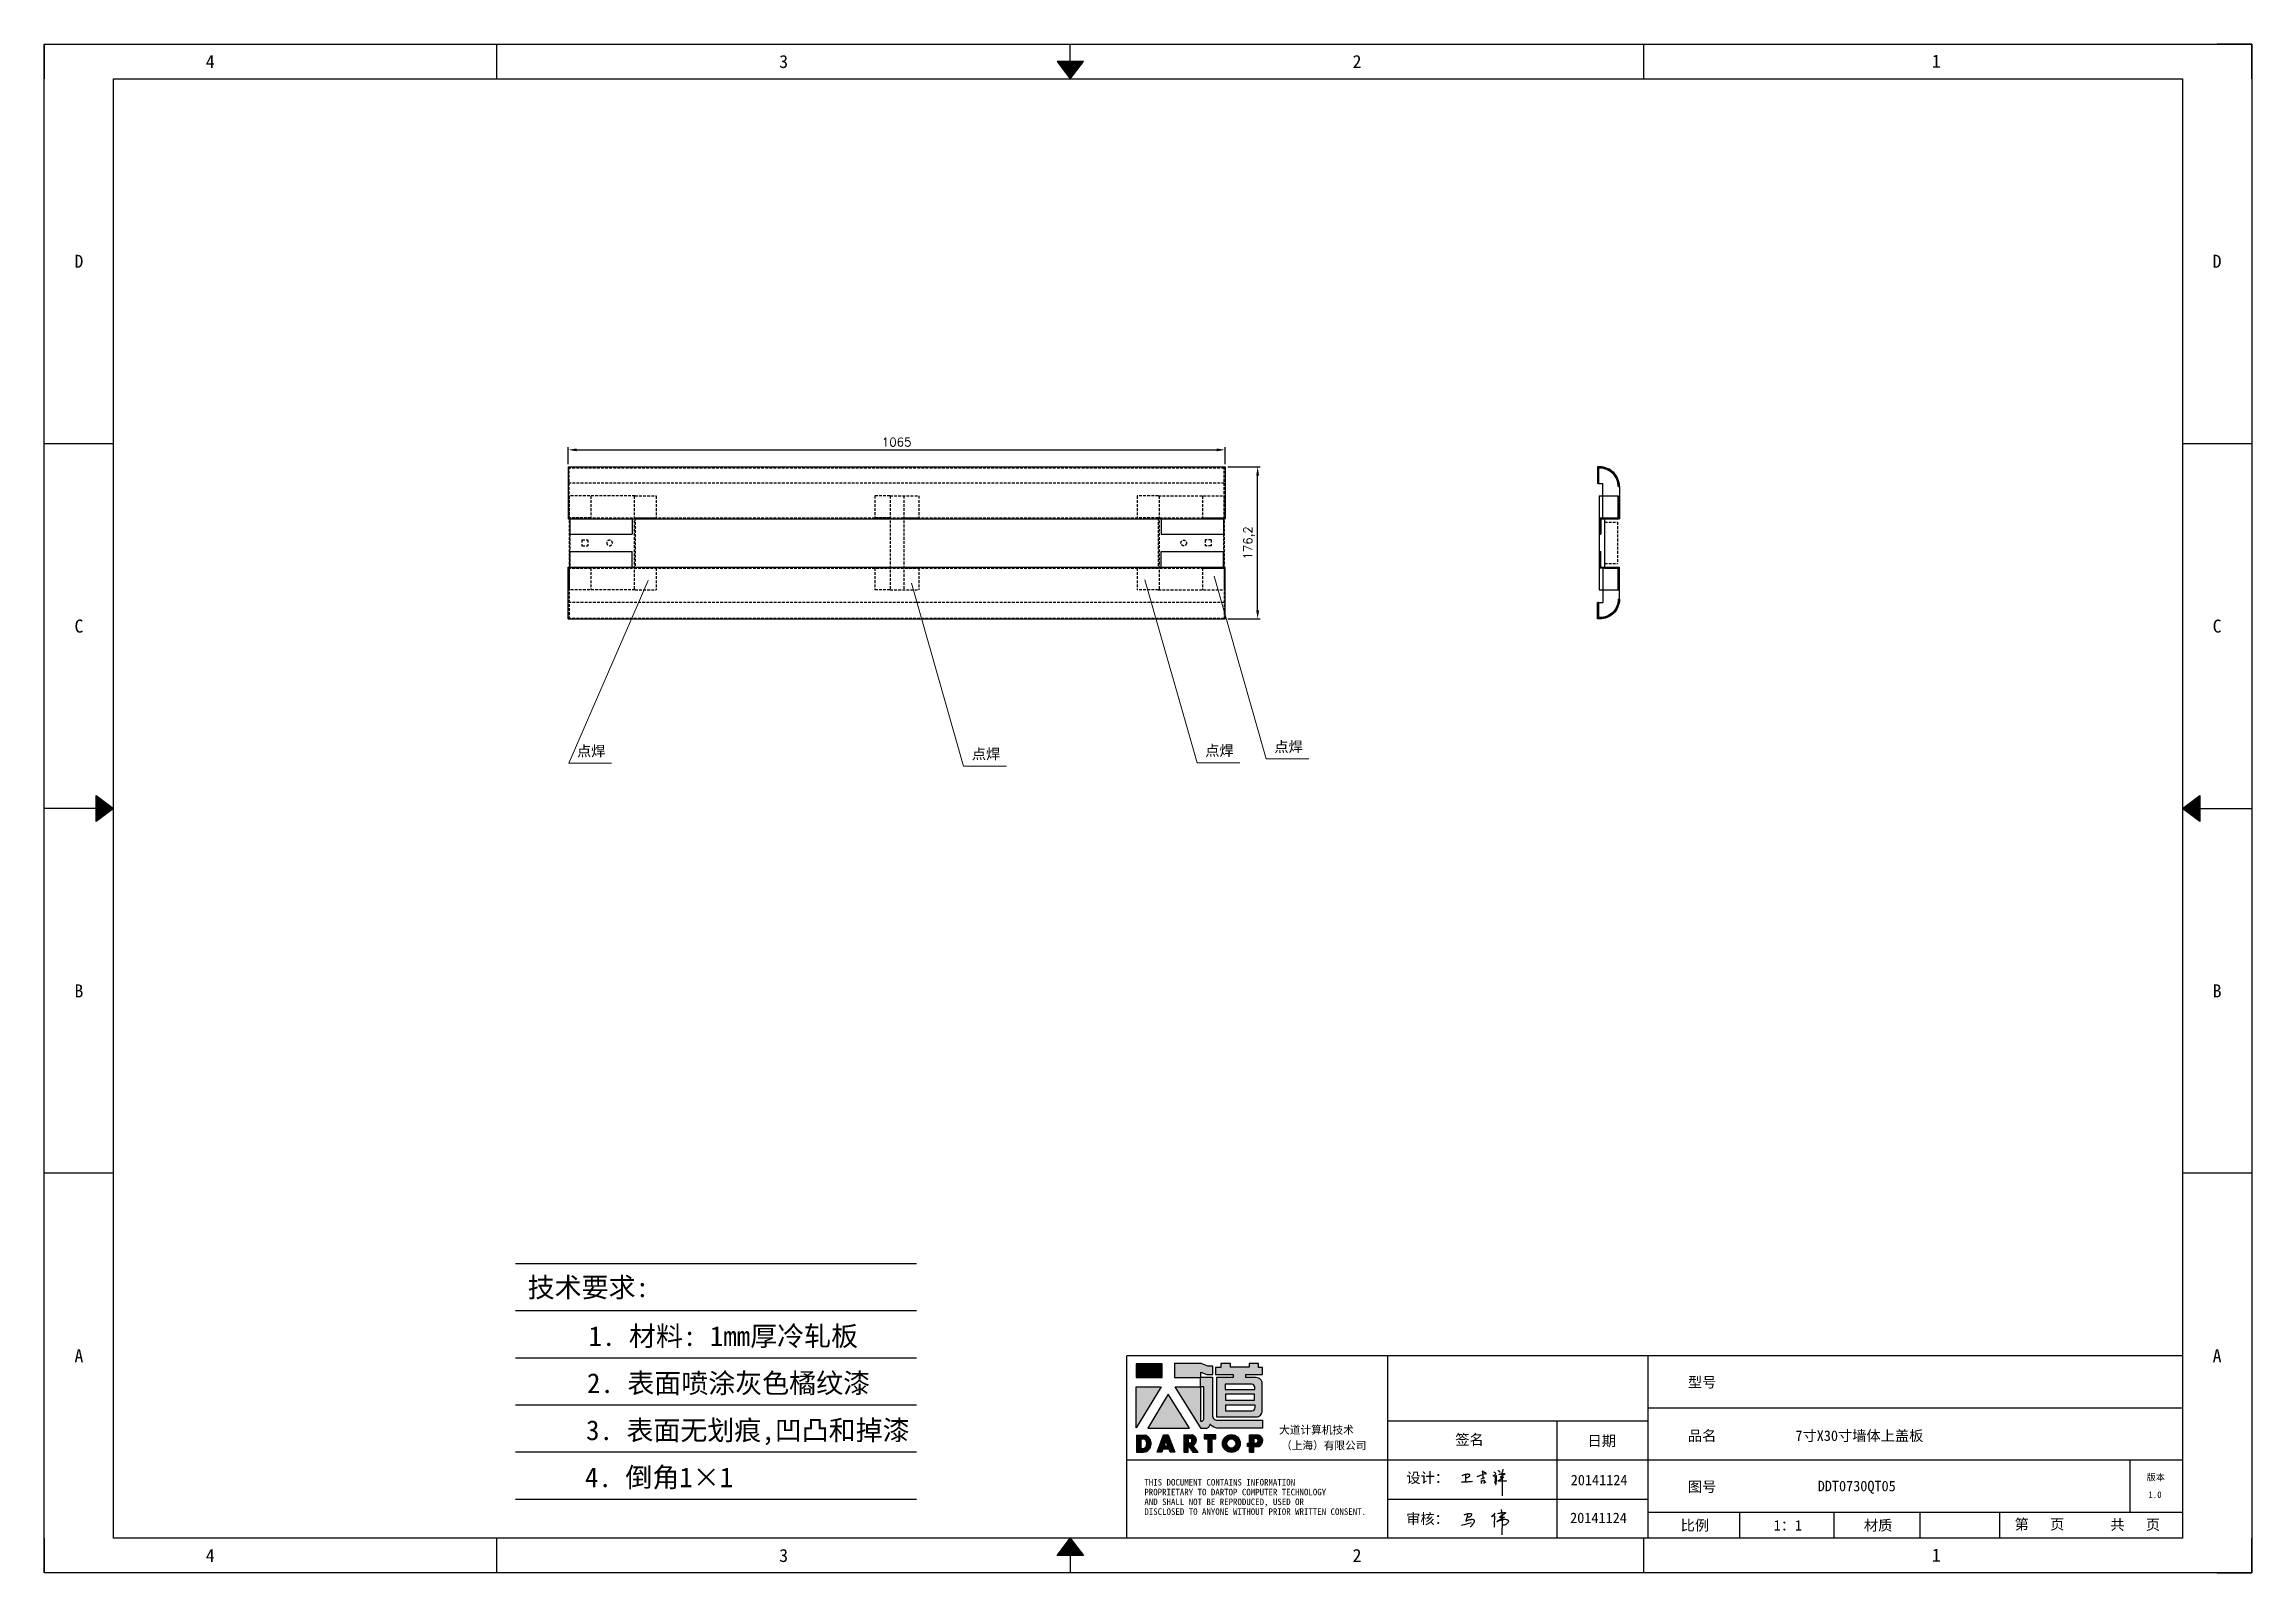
# Model space of a CAD drawing. Header units: millimetres. Extents: x 25928 to 50356, y -44172 to 20163.
# Drawn here: x 27536 to 30095, y -32331 to -30558 of the extents above; entities that cross this region are included whole.
import ezdxf
from ezdxf.enums import TextEntityAlignment as Align

# ---------------------------------------------------------------- set-up
doc = ezdxf.new("R2010")
doc.units = ezdxf.units.MM
doc.linetypes.add('DOT', pattern=[0.25, 0, -0.25])
doc.linetypes.add('HIDDEN2', pattern=[4.7625, 3.175, -1.5875])
for name, color, linetype in [('4', 7, 'Continuous'), ('hidden', 3, 'HIDDEN2'), ('print', 30, 'Continuous')]:
    doc.layers.add(name, color=color, linetype=linetype)
doc.layers.add('dim', color=2, linetype='Continuous', lineweight=9)
doc.styles.add('Dartop', font='')
doc.styles.add('HZ', font='')
doc.styles.add('hzHT', font='simhei.ttf')
doc.styles.get("Standard").update_dxf_attribs({"font": 'txt', "bigfont": 'gbcbig.shx'})
doc.styles.get('Dartop').set_extended_font_data('FangSong_GB2312')
doc.styles.get('HZ').set_extended_font_data('SimSun')
doc.dimstyles.new('2-small', dxfattribs={"dimtxt": 10, "dimasz": 10, "dimexe": 3, "dimexo": 3, "dimgap": 4, "dimtad": 1, "dimtxsty": 'Standard', "dimcen": 5, "dimadec": 0, "dimazin": 0, "dimtfac": 1, "dimtmove": 0, "dimatfit": 3, "dimfxl": 0, "dimarcsym": 0})

msp = doc.modelspace()

# ---------------------------------------------------------------- texts
at = {"color": 0}
for s, height, style, p in [('4', 15.108, 'Dartop', (27728.383, -30578.515)), ('3', 15.108, 'Dartop', (28393.136, -30578.515)), ('2', 15.108, 'Dartop', (29057.889, -30578.515)), ('1', 15.108, 'Dartop', (29729.528, -30578.036)), ('D', 15.108, 'Dartop', (27576.134, -30810.171)), ('D', 15.108, 'Dartop', (30055.018, -30810.171)), ('C', 15.108, 'Dartop', (27576.134, -31233.196)), ('C', 15.108, 'Dartop', (30055.018, -31233.196)), ('点焊', 12.0864, 'hzHT', (28170.056, -31378.105, -65.061)), ('点焊', 12.0864, 'hzHT', (28627.816, -31381.459, -65.061)), ('点焊', 12.0864, 'hzHT', (28898.465, -31377.524, -65.061)), ('点焊', 12.0864, 'hzHT', (28978.548, -31373.114, -65.061)), ('B', 15.108, 'Dartop', (27576.134, -31656.22)), ('B', 15.108, 'Dartop', (30055.018, -31656.22)), ('A', 15.108, 'Dartop', (27576.134, -32079.245)), ('A', 15.108, 'Dartop', (30055.018, -32079.245)), ('型号', 12.0864, 'hzHT', (29458.008, -32109.989)), ('签名', 12.0864, 'hzHT', (29188.304, -32176.463)), ('日期', 12.0864, 'hzHT', (29341.666, -32177.951)), ('品名', 12.0864, 'hzHT', (29458.008, -32172.035)), ('7寸X30寸墙体上盖板', 12.08642, 'hzHT', (29640.309, -32172.006)), ('20141124', 12.0864, 'hzHT', (29338.564, -32223.39)), ('版本', 7.554, 'hzHT', (29983.932, -32220.163)), ('图号', 12.0864, 'hzHT', (29458.008, -32231.112)), ('DDT0730QT05', 12.08642, 'hzHT', (29637.242, -32230.324)), ('1.0', 7.554, 'Dartop', (29983.023, -32240.352)), ('20141124', 12.0864, 'hzHT', (29337.844, -32267.245)), ('比例', 12.0864, 'hzHT', (29449.581, -32275.964)), ('1：1', 12.0864, 'hzHT', (29557.462, -32275.964)), ('材质', 12.0864, 'hzHT', (29662.08, -32275.964)), ('第   页', 12.0864, 'hzHT', (29849.048, -32274.71)), ('共   页', 12.0864, 'hzHT', (29960.072, -32275.15)), ('4', 15.108, 'Dartop', (27728.383, -32310.901)), ('3', 15.108, 'Dartop', (28393.136, -32310.901)), ('2', 15.108, 'Dartop', (29057.889, -32310.901)), ('1', 15.108, 'Dartop', (29729.528, -32310.422))]:
    msp.add_text(s, height=height, dxfattribs=dict(at, style=style)).set_placement(p, align=Align.MIDDLE_CENTER)
at = {"style": 'HZ'}
for s, p in [('技术要求:', (28166.765, -31999.966)), ('1. 材料: 1mm厚冷轧板', (28323.242, -32056.452)), ('    2. 表面喷涂灰色橘纹漆    ', (28329.307, -32111.052)), ('3. 表面无划痕,凹凸和掉漆', (28351.692, -32165.652)), ('4. 倒角1×1         ', (28318.947, -32220.252))]:
    msp.add_text(s, height=22.932, dxfattribs=at).set_placement(p, align=Align.MIDDLE_CENTER)
at = {"color": 0, "style": 'hzHT'}
for s, height, p in [('THIS DOCUMENT CONTAINS INFORMATION', 7.55401, (28811.375, -32229.796)), ('设计：', 12.0864, (29115.086, -32226.82)), ('AND SHALL NOT BE REPRODUCED, USED OR', 7.55401, (28811.375, -32252.458)), ('PROPRIETARY TO DARTOP COMPUTER TECHNOLOGY', 7.55401, (28811.375, -32241.127)), ('DISCLOSED TO ANYONE WITHOUT PRIOR WRITTEN CONSENT.', 7.55401, (28811.375, -32263.789)), ('审核：', 12.0864, (29114.906, -32274.414))]:
    msp.add_text(s, height=height, dxfattribs=at).set_placement(p)
at = {"layer": '4', "color": 0, "style": 'hzHT'}
for s, p in [('大道计算机技术', (28967.612, -32169.796)), ('（上海）有限公司', (28969.893, -32187.863))]:
    msp.add_text(s, height=9.0648, dxfattribs=at).set_placement(p)

# ---------------------------------------------------------------- blocks, each defined once
blk = doc.blocks.new('*U660')
at = {"color": 254, "linetype": 'Continuous', "extrusion": (0, 0, -1)}
for points in [[(-17, 0.333), (-16.812, 0.25), (-17, 0.5)], [(-17, 0.333), (-17.188, 0.25), (-16.812, 0.25)], [(-17, 0.333), (-17, 0.5), (-17.188, 0.25)]]:
    blk.add_solid(points, dxfattribs=at)
blk = doc.blocks.new('*U659')
at = {"color": 254, "linetype": 'Continuous', "extrusion": (0, 0, -1)}
for points in [[(-33.167, 11), (-33, 11), (-33.25, 11.188)], [(-33.167, 11), (-33.25, 11.188), (-33.25, 10.812)], [(-33.167, 11), (-33.25, 10.812), (-33, 11)]]:
    blk.add_solid(points, dxfattribs=at)
blk = doc.blocks.new('*U661')
at = {"color": 254, "linetype": 'Continuous'}
for points in [[(17, 21.667), (17.188, 21.75), (16.812, 21.75)], [(17, 21.667), (16.812, 21.75), (17, 21.5)], [(17, 21.667), (17, 21.5), (17.188, 21.75)]]:
    blk.add_solid(points, dxfattribs=at)
blk = doc.blocks.new('*U658')
at = {"color": 254, "linetype": 'Continuous', "extrusion": (0, 0, -1)}
for points in [[(-0.833, 11), (-0.75, 10.812), (-0.75, 11.188)], [(-0.833, 11), (-0.75, 11.188), (-1, 11)], [(-0.833, 11), (-1, 11), (-0.75, 10.812)]]:
    blk.add_solid(points, dxfattribs=at)
blk = doc.blocks.new('dadao')
for p, q in [((48, 19.2), (44.9, 10.4)), ((44.9, 10.4), (51.2, 10.4)), ((51.2, 10.4), (48, 19.2))]:
    blk.add_line(p, q)
for points in [[(41.8, 121.6), (41.8, 143.7), (-0.4, 143.7), (-0.4, 121.6), (41.8, 121.6)], [(104.8, 122), (104.8, 130.3), (114.1, 126.3), (124.2, 126.3), (124.2, 139.6), (115.9, 139.6), (105.1, 143.9), (61.5, 143.9)], [(61.7, 144), (61.7, 121.3), (103.9, 121.3)], [(113.4, 38.7), (105.1, 38.7), (63, 106.5), (103.9, 106.5), (103.9, 120.9), (103.9, 121.3)], [(109.7, 53.6), (109.7, 106.2), (104.3, 106.2), (104.3, 50.4), (106.6, 50.4)], [(144.6, 94.4), (144.6, 84.8), (192, 84.8), (192, 94.1), (144.9, 94.1)], [(120.2, 45), (119.5, 45), (119.5, 44.6)], [(0, 28), (0, 0), (11.8, 0)], [(0.1, 28), (14, 28)], [(7.1, 21.8), (7.1, 6.1), (12, 6.1)], [(7.1, 21.8), (11.4, 21.8)], [(76.8, 28.2), (76.8, 0), (84.1, 0), (84.1, 11.1), (91.6, -0.1), (100.3, -0.1), (91.7, 11.1)], [(76.8, 28.2), (90.6, 28.2)], [(84, 22.7), (84, 15.3), (87.2, 15.3)], [(84, 22.7), (87.3, 22.7)], [(183.7, 0), (183.7, 9.6), (180.6, 9.6), (180.6, 14.9), (183.8, 14.9), (183.8, 28.1), (196.1, 28.1), (196.5, 28.1)], [(183.7, 0), (190.9, 0), (190.9, 9.6), (198.8, 9.6)], [(194.9, 22.3), (190.8, 22.3), (190.8, 15), (194.4, 15)]]:
    blk.add_lwpolyline(points)
blk.add_lwpolyline([(137.1, 144.2), (137.1, 137.9), (128.3, 137.9), (128.3, 126.5), (157.3, 126.5), (157.3, 121.5), (130.3, 121.5), (130.3, 57.5), (194.4, 57.5, 0.414214), (204.4, 67.5), (204.4, 111.3, 0.414214), (194.4, 121.3), (177.5, 121.3), (177.5, 126.3), (204.7, 126.3), (204.7, 137.7), (198.2, 137.7), (198.2, 143.9), (183.3, 143.9), (183.3, 138), (153, 138), (153, 144.2), (137.1, 144.2)], format="xyb", close=True)
for points in [[(104.8, 122), (123.4, 122), (123.4, 60, 0.414214), (131.4, 52), (204.8, 52), (204.8, 39.1), (131.7, 39.1)], [(144.3, 110.8), (144.3, 101.8), (192.3, 101.8), (192.3, 105.5, 0.414214), (187.3, 110.5), (144.3, 110.5)], [(144.6, 77), (144.6, 67.5), (187.6, 67.5, 0.414214), (192.6, 72.5), (192.6, 76.4), (144.6, 76.4)]]:
    blk.add_lwpolyline(points, format="xyb")
for points in [[(-0.3, 106.2), (40.4, 106.2), (-0.3, 39.7), (-0.3, 106.2)], [(51.7, 94.1), (18.4, 39.3), (86.2, 39.3)], [(43.8, 28.2), (51.8, 28.2), (62.6, -0.1), (55, -0.1), (53.2, 5), (42.9, 5), (41.1, 0), (33.6, 0)], [(110, 28.1), (110, 21.9), (116, 21.9), (116, -0.1), (123.2, -0.1), (123.2, 22), (129.2, 22), (129.2, 28.1), (110, 28.1)]]:
    blk.add_lwpolyline(points, close=True)
for radius in [14.5, 7.44]:
    blk.add_circle((154.2, 14.2), radius)
for centre, radius, start, end in [((99.2, 60.7), 12.6, 305.6399, 325.969), ((111.6, 46.7), 8.19, 282.9811, 347.6627), ((136, 61.7), 22.9, 226.7358, 259.3209), ((8.5, 13.9), 8.49, 294.2143, 69.7177), ((9.6, 14.2), 14.4, 278.6604, 72.3203), ((86.4, 19), 3.8, 282.527, 76.7196), ((88.6, 19.4), 8.95, 290.6073, 77.2124), ((193.7, 18.7), 3.8, 280.9891, 72.5513), ((195.7, 18.6), 9.51, 288.8959, 85.2442)]:
    blk.add_arc(centre, radius, start, end)
blk = doc.blocks.new('h')
for p, q in [((20768.1, -2360.9), (20773, -2359.1)), ((20769.5, -2366.9), (20769.8, -2370.6)), ((20769.8, -2370.6), (20770.9, -2378)), ((20770.9, -2378), (20771.5, -2370.6)), ((20772.4, -2369.3), (20774.9, -2367.8)), ((20773, -2359.1), (20784.1, -2355.2)), ((20773.3, -2331.8), (20775.3, -2338.7)), ((20789.1, -2340.9), (20773.5, -2331.9)), ((20775.3, -2338.7), (20775.6, -2351.2)), ((20775.6, -2351.2), (20775.5, -2357.3)), ((20782.2, -2369.2), (20780, -2377.1)), ((20780, -2377.1), (20788.3, -2371.3)), ((20780.1, -2366.4), (20780.8, -2366.4)), ((20781.9, -2367.4), (20782.2, -2369.2)), ((20845.7, -2343.5), (20848.4, -2353)), ((20848.9, -2370.3), (20847.9, -2424)), ((20848.4, -2353), (20848.9, -2370.3))]:
    blk.add_line(p, q)
for points in [[(20696.6, -2372.4, 0.002073), (20710.6, -2371.9, 0.016137), (20719.6, -2371.3, 0.008314), (20736.9, -2369.3)], [(20699.1, -2348.2, -0.029745), (20704.6, -2345.4, -0.046842), (20708.4, -2344.2, -0.00919), (20714.3, -2343, -0.018517), (20717.2, -2342.5, -0.037841), (20720.3, -2342.4, -0.039541), (20723.2, -2342.8, -0.149785), (20726, -2344.3, -0.204935), (20726.9, -2346.6, -0.074872), (20726.5, -2348.3, -0.061615), (20725.6, -2350.3, -0.034204), (20723.8, -2352.6, -0.045776), (20722.3, -2354.1, -0.054985), (20720.4, -2355.3, -0.036348), (20717.3, -2356.5, -0.067752), (20715.7, -2356.8, -0.043553), (20713.2, -2356.7)], [(20755, -2351.9, -0.024077), (20759.9, -2350.1, -0.013147), (20768.7, -2346.5, -0.00522), (20775.4, -2344.1, -0.018517), (20777.3, -2343.4, -0.008274), (20786.3, -2341, -0.039541), (20788.3, -2340.8, -0.079216), (20789.4, -2341, -0.204935)], [(20813.5, -2350.1, 0.007348), (20815.9, -2348.7, 0.008421), (20818, -2347.3, 0.009459), (20819.7, -2346.2, -0.016325), (20820.7, -2345.5, -0.173771), (20821.8, -2345.3, -0.085159), (20823.9, -2346, -0.125883), (20826, -2347.9, -0.160659), (20826.6, -2350.1, -0.010447), (20826.5, -2352.3, -0.008247), (20826.2, -2355.1, -0.002698), (20825.3, -2374, 0.001562), (20823.9, -2383.7, 0.016137)], [(20816.8, -2335, -0.053561), (20819.6, -2336.1, -0.075272), (20821.3, -2337.3, -0.005295), (20822.5, -2338.5, -0.009337), (20823.1, -2339.1, -0.026146), (20823.7, -2339.8, -0.016644), (20824.5, -2340.9)], [(20832.1, -2329.2, -0.053561), (20834.9, -2330.3, -0.075272), (20836.7, -2331.5, -0.005295), (20837.8, -2332.6, -0.009337), (20838.5, -2333.3, -0.026146), (20839, -2334, -0.016644), (20839.8, -2335.1)], [(20836, -2343.7, -0.02797), (20842.1, -2342.6, -0.048868), (20845.6, -2342.2, -0.00919), (20851.1, -2341.4, -0.018517), (20853.9, -2341.1, -0.037841), (20856.7, -2341.2, -0.039541), (20859.4, -2341.6, -0.018282), (20840.6, -2354.7, -0.000937)], [(20847.6, -2340.2, 0.021784), (20849.6, -2335.9, 0.028296), (20850.8, -2332.4, 0.008136), (20851.9, -2328.2, 0.028913), (20852.2, -2327, 0.08193), (20852.1, -2325.9, 0.075058), (20851.7, -2324.7, 0.275043)]]:
    blk.add_lwpolyline(points, format="xyb")
for points in [[(20711.3, -2343.5), (20711.3, -2343.5), (20711.5, -2355.8), (20710.7, -2368), (20710.6, -2371.9)], [(20821.5, -2350.6), (20822.4, -2359.2), (20822.2, -2364.9), (20821.7, -2369), (20821.3, -2376.3), (20823.6, -2368.5), (20827.2, -2366.3), (20829.5, -2366.3)], [(20840.6, -2354.7), (20850, -2354.7), (20855, -2354.3), (20845.9, -2361.1), (20840.5, -2364), (20833, -2367.5), (20863.2, -2367.4), (20865.9, -2367.3)]]:
    blk.add_lwpolyline(points)
for centre, radius, start, end in [((20773.7, -2371.2), 2.3, 121.9907, 163.60158), ((20787.5, -2406), 40.3, 100.61827, 108.24823), ((20780.8, -2367.6), 1.15, 9.4675, 90)]:
    blk.add_arc(centre, radius, start, end)
blk = doc.blocks.new('GREGE')
for p, q in [((40239.9, 40526.9), (40239.9, 40501.5)), ((40264.3, 40526.9), (40239.9, 40526.9)), ((40264.3, 40526.9), (40340.8, 40526.9)), ((40265.3, 40526.9), (40265.3, 40417.9)), ((40315.4, 40526.9), (40315.4, 40501.5)), ((40340.8, 40526.9), (40340.8, 40417.9)), ((40264.3, 40501.5), (40239.9, 40501.5)), ((40264.3, 40501.5), (40264.3, 40443.3)), ((40264.3, 40501.5), (40265.3, 40501.5)), ((40315.4, 40501.5), (40340.8, 40501.5)), ((40339.8, 40501.5), (40339.8, 40443.3)), ((40318.8, 40475.9), (40318.8, 40468.9)), ((40325.8, 40475.9), (40318.8, 40475.9)), ((40325.8, 40468.9), (40318.8, 40468.9)), ((40325.8, 40475.9), (40325.8, 40468.9)), ((40239.9, 40443.3), (40239.9, 40417.9)), ((40265.3, 40443.3), (40239.9, 40443.3)), ((40315.4, 40443.3), (40315.4, 40417.9)), ((40315.4, 40443.3), (40340.8, 40443.3)), ((40264.3, 40417.9), (40239.9, 40417.9)), ((40264.3, 40417.9), (40340.8, 40417.9))]:
    blk.add_line(p, q)
blk.add_circle((40293.8, 40472.4), 3.25)
blk = doc.blocks.new('GHRESGSH')
for p, q in [((38696, 39730.8), (38696, 39705.4)), ((38713.5, 39730.8), (38696, 39730.8)), ((38713.5, 39730.8), (38713.5, 39621.8)), ((38713.5, 39730.8), (38747, 39730.8)), ((38729.5, 39730.8), (38729.5, 39621.8)), ((38747, 39730.8), (38747, 39705.4)), ((38713.5, 39705.4), (38696, 39705.4)), ((38729.5, 39705.4), (38747, 39705.4)), ((38696, 39647.2), (38696, 39621.8)), ((38713.5, 39647.2), (38696, 39647.2)), ((38729.5, 39647.2), (38747, 39647.2)), ((38747, 39647.2), (38747, 39621.8)), ((38713.5, 39621.8), (38696, 39621.8)), ((38713.5, 39621.8), (38747, 39621.8))]:
    blk.add_line(p, q)
blk = doc.blocks.new('HTRSHSTR')
for p, q in [((37958.8, 38105.8), (37958.8, 38086.8)), ((37961.3, 38105.8), (37958.8, 38105.8)), ((37959.8, 38086.8), (37958.8, 38086.8)), ((37959.8, 38104.8), (37959.8, 38086.8)), ((37961.3, 38104.8), (37959.8, 38104.8)), ((37961.3, 38104.3), (37959.8, 38104.3)), ((37959.8, 38086.8), (37959.8, 38104.3)), ((37959.8, 38086.8), (37964.8, 38086.8)), ((37964.8, 38046.8), (37964.8, 38086.8)), ((37982.7, 38083), (37983.2, 38083)), ((37984.2, 38083), (37984.2, 38045.8)), ((37961.7, 38046.8), (37961.7, 38045.8)), ((37961.7, 38046.8, -10), (37983.2, 38046.8, -10)), ((37961.7, 38045.8, -10), (37984.2, 38045.8, -10)), ((37961.7, 38045.8, -10), (37961.7, 38027.8, -10)), ((37962.7, 38045.8, -10), (37962.7, 38027.8, -10)), ((37961.7, 38027.8, -10), (37962.7, 38027.8, -10))]:
    blk.add_line(p, q)
for centre, radius, start, end in [((37961.3, 38083), 22.9, 359.9992, 90), ((37961.3, 38083), 21.9, 359.9992, 90), ((37961.4, 38083), 21.3, 0, 90.1614)]:
    blk.add_arc(centre, radius, start, end)
blk = doc.blocks.new('SEHGSEGHS')
for p, q in [((40391.9, 40526.9), (40391.9, 40417.9)), ((40391.9, 40526.9), (40414.2, 40526.9)), ((40413.4, 40526.9), (40413.4, 40501.5)), ((40414.4, 40526.9), (40414.4, 40501.5)), ((40398.2, 40501.5), (40398.2, 40443.3)), ((40398.2, 40501.5), (40414.4, 40501.5)), ((40398.2, 40443.3), (40414.4, 40443.3)), ((40413.4, 40443.3), (40413.4, 40417.9)), ((40414.4, 40443.3), (40414.4, 40417.9)), ((40391.9, 40417.9), (40414.4, 40417.9))]:
    blk.add_line(p, q)
blk = doc.blocks.new('GREGESA')
for p, q in [((38798, 39730.8), (38798, 39705.4)), ((38820.5, 39730.8), (38798.2, 39730.8)), ((38799, 39730.8), (38799, 39705.4)), ((38820.5, 39730.8), (38820.5, 39621.8)), ((38814.2, 39705.4), (38798, 39705.4)), ((38799.2, 39700.3), (38799.2, 39652.3)), ((38814.2, 39700.3), (38799.2, 39700.3)), ((38814.2, 39705.4), (38814.2, 39700.3)), ((38798, 39647.2), (38798, 39621.8)), ((38814.2, 39647.2), (38798, 39647.2)), ((38799, 39647.2), (38799, 39621.8)), ((38814.2, 39652.3), (38799.2, 39652.3)), ((38814.2, 39652.3), (38814.2, 39647.2)), ((38820.5, 39621.8), (38798, 39621.8))]:
    blk.add_line(p, q)
blk = doc.blocks.new('*D670')
at = {"layer": 'Defpoints', "color": 0}
for p in [(28905, -31048.6), (28942.7, -31048.6), (28905, -31224.8)]:
    blk.add_point(p, dxfattribs=at)
at = {"layer": 'dim', "color": 0, "lineweight": -2}
for p, q in [((28908, -31048.6), (28945.7, -31048.6)), ((28942.7, -31214.8), (28942.7, -31058.6)), ((28908, -31224.8), (28945.7, -31224.8))]:
    blk.add_line(p, q, dxfattribs=at)
at = {"layer": 'dim', "color": 0}
for points in [[(28941, -31058.6), (28944.4, -31058.6), (28942.7, -31048.6)], [(28941, -31214.8), (28944.4, -31214.8), (28942.7, -31224.8)]]:
    blk.add_solid(points, dxfattribs=at)
at = {"layer": 'dim', "color": 0, "insert": (28932.9, -31136.7), "char_height": 10, "attachment_point": 5, "rotation": 90}
blk.add_mtext('176,2', dxfattribs=at)
blk = doc.blocks.new('*D671')
at = {"layer": 'Defpoints', "color": 0}
for p in [(28905, -31028.8), (28143.4, -31048.6, 4.6), (28905, -31048.6)]:
    blk.add_point(p, dxfattribs=at)
at = {"layer": 'dim', "color": 0, "lineweight": -2}
for p, q in [((28143.4, -31045.6), (28143.4, -31025.8)), ((28153.4, -31028.8), (28895, -31028.8)), ((28905, -31045.6), (28905, -31025.8))]:
    blk.add_line(p, q, dxfattribs=at)
at = {"layer": 'dim', "color": 0}
for points in [[(28153.4, -31027.2), (28153.4, -31030.5), (28143.4, -31028.8)], [(28895, -31027.2), (28895, -31030.5), (28905, -31028.8)]]:
    blk.add_solid(points, dxfattribs=at)
at = {"layer": 'dim', "color": 0, "insert": (28524.2, -31019.8), "char_height": 10, "attachment_point": 5}
blk.add_mtext('1065', dxfattribs=at)

# ---------------------------------------------------------------- dimensions: what is measured, and where the dimension line sits
at = {"layer": 'dim'}
dim = msp.add_linear_dim(base=(28904.964, -31028.849), p1=(28143.364, -31048.631, 4.558), p2=(28904.964, -31048.631), text='1065', dimstyle='2-small', override={"dimpost": '\\X'}, dxfattribs=at)
dim.commit()
dim.dimension.update_dxf_attribs({"geometry": '*D671', "text_midpoint": (28524.164, -31019.849)})
dim = msp.add_linear_dim(base=(28942.693, -31048.631), p1=(28904.964, -31224.831), p2=(28904.964, -31048.631), angle=90, dimstyle='2-small', override={"dimpost": '\\X'}, dxfattribs=at)
dim.commit()
dim.dimension.update_dxf_attribs({"geometry": '*D670', "text_midpoint": (28932.86, -31136.731)})

# ---------------------------------------------------------------- hatches: boundary and pattern name
for points in [[(28831.942, -32088.601), (28801.808, -32088.601), (28801.808, -32104.345), (28831.942, -32104.345)], [(28830.972, -32115.361), (28801.888, -32115.361), (28801.888, -32162.848)], [(28839.034, -32123.979), (28815.259, -32163.164), (28863.671, -32163.164)], [(28894.411, -32171.181), (28880.652, -32171.181), (28880.652, -32175.546), (28884.945, -32175.546), (28884.945, -32191.276), (28890.085, -32191.276), (28890.085, -32175.536), (28894.411, -32175.536)]]:
    msp.add_hatch(color=0).paths.add_polyline_path(points)
h = msp.add_hatch(color=0)
h.paths.add_polyline_path([(28876.976, -32098.17), (28883.627, -32101.043), (28890.818, -32101.043), (28890.818, -32091.526), (28884.886, -32091.526), (28877.156, -32088.474), (28846.182, -32088.474), (28846.182, -32104.569), (28876.319, -32104.569), (28876.319, -32104.894), (28876.319, -32115.181), (28847.094, -32115.181), (28877.154, -32163.557), (28883.107, -32163.557, 0.27937482), (28887.452, -32159.332), (28887.452, -32159.109), (28887.977, -32159.109, 0.14314537), (28896.172, -32163.279), (28948.405, -32163.279), (28948.405, -32154.104), (28895.949, -32154.104, -0.41421356), (28890.236, -32148.391), (28890.236, -32104.06), (28876.976, -32104.06)])
h.paths.add_polyline_path([(28876.623, -32115.387), (28880.453, -32115.387), (28880.453, -32152.934, -0.08893574), (28878.233, -32155.216), (28876.61, -32155.216)], flags=16)
h = msp.add_hatch(color=0)
h.paths.add_polyline_path([(28948.316, -32092.859), (28943.668, -32092.859), (28943.668, -32088.437), (28933.045, -32088.437), (28933.045, -32092.638), (28911.358, -32092.638), (28911.358, -32088.216), (28899.999, -32088.216), (28899.999, -32092.719), (28893.723, -32092.719), (28893.723, -32100.87), (28914.435, -32100.87), (28914.435, -32104.475), (28895.135, -32104.475), (28895.135, -32150.114), (28940.952, -32150.114, 0.41421356), (28948.094, -32142.972), (28948.094, -32111.717, 0.41421356), (28940.952, -32104.575), (28928.84, -32104.575), (28928.84, -32101.038), (28948.316, -32101.038)])
h.paths.add_polyline_path([(28935.892, -32112.312, -0.41421356), (28939.463, -32115.883), (28939.463, -32118.502), (28905.161, -32118.502), (28905.161, -32112.312)], flags=16)
h.paths.add_polyline_path([(28939.241, -32124.029), (28939.241, -32130.661), (28905.383, -32130.661), (28905.383, -32124.029)], flags=16)
h.paths.add_polyline_path([(28939.684, -32136.629), (28939.684, -32139.469, -0.41421356), (28936.113, -32143.04), (28905.383, -32143.04), (28905.383, -32136.629)], flags=16)
h = msp.add_hatch(color=0)
h.paths.add_polyline_path([(28812.08, -32171.253), (28802.102, -32171.253), (28802.102, -32191.216), (28810.505, -32191.216, 0.79301591)])
h.paths.add_polyline_path([(28810.653, -32186.844), (28807.165, -32186.844), (28807.165, -32175.625), (28810.268, -32175.625, -0.67136089)], flags=16)
h = msp.add_hatch(color=0)
h.paths.add_polyline_path([(28839.109, -32171.089), (28833.415, -32171.089), (28826.092, -32191.237), (28831.486, -32191.237), (28832.755, -32187.667), (28840.063, -32187.667), (28841.359, -32191.281), (28846.796, -32191.281)])
h.paths.add_polyline_path([(28838.666, -32183.818), (28834.139, -32183.818), (28836.361, -32177.487)], flags=16)
h = msp.add_hatch(color=0)
h.paths.add_polyline_path([(28866.788, -32171.103), (28856.974, -32171.103), (28856.974, -32191.248), (28862.16, -32191.248), (28862.16, -32183.262), (28867.49, -32191.321), (28873.756, -32191.321), (28867.622, -32183.313, 0.74405494)])
h.paths.add_polyline_path([(28862.113, -32180.28), (28862.113, -32174.99), (28864.431, -32174.99, -0.79680897), (28864.396, -32180.28)], flags=16)
h = msp.add_hatch(color=0)
h.paths.add_polyline_path([(28901.89, -32181.103, 1), (28922.576, -32181.103, 1)])
h.paths.add_polyline_path([(28917.547, -32181.103, -1), (28906.919, -32181.103, -1)], flags=16)
h = msp.add_hatch(color=0)
h.paths.add_polyline_path([(28942.418, -32171.151), (28942.121, -32171.151), (28933.372, -32171.151), (28933.372, -32180.553), (28931.051, -32180.553), (28931.051, -32184.369), (28933.335, -32184.369), (28933.335, -32191.213), (28938.442, -32191.213), (28938.442, -32184.342), (28944.054, -32184.342, 0.81230381)])
h.paths.add_polyline_path([(28938.366, -32180.527), (28938.366, -32175.268), (28941.272, -32175.268, -0.77821343), (28940.976, -32180.527)], flags=16)

# ---------------------------------------------------------------- linework, layer by layer
at = {"color": 0, "linetype": 'DOT'}
for p, q in [((27535.846, -30558.371), (30055.018, -30558.371)), ((27535.846, -32290.757), (27535.846, -30598.659)), ((30095.306, -30598.659), (30095.306, -32290.757)), ((30055.018, -32331.045), (27535.846, -32331.045))]:
    msp.add_line(p, q, dxfattribs=at)
at = {"color": 0}
for p, q in [((27535.846, -30558.371), (27535.846, -30598.659)), ((28060.76, -30598.659), (28060.76, -30558.371)), ((28725.512, -30578.515), (28725.512, -30558.371)), ((29390.265, -30598.659), (29390.265, -30558.371)), ((30095.306, -30558.371), (30055.018, -30558.371)), ((30095.306, -30598.659), (30095.306, -30558.371)), ((27616.422, -32290.757), (27616.422, -30598.659)), ((27616.422, -30598.659), (30014.73, -30598.659)), ((30014.73, -30598.659), (30014.73, -32290.757)), ((27616.422, -31021.684), (27535.846, -31021.684)), ((30095.306, -31021.684), (30014.73, -31021.684)), ((27596.278, -31444.708), (27535.846, -31444.708)), ((30034.874, -31444.708), (30095.306, -31444.708)), ((27616.422, -31867.733), (27535.846, -31867.733)), ((30095.306, -31867.733), (30014.73, -31867.733)), ((30014.73, -32079.245), (28790.981, -32079.245)), ((28790.981, -32290.757), (28790.981, -32079.245)), ((29093.141, -32079.245), (29093.141, -32290.757)), ((29395.301, -32290.757), (29395.301, -32079.245)), ((29395.301, -32139.677), (30014.73, -32139.677)), ((29093.141, -32154.785), (29395.301, -32154.785)), ((29289.545, -32154.785), (29289.545, -32290.757)), ((28790.981, -32200.109), (29093.141, -32200.109)), ((29093.141, -32200.109), (30014.73, -32200.109)), ((29954.298, -32260.541), (29954.298, -32200.109)), ((29093.141, -32245.433), (29395.301, -32245.433)), ((29395.301, -32260.541), (30014.73, -32260.541)), ((29501.609, -32290.757), (29501.609, -32260.541)), ((29611.166, -32290.757), (29611.166, -32260.541)), ((29710.763, -32290.757), (29710.763, -32260.541)), ((29803.218, -32290.757), (29803.218, -32260.541)), ((27535.846, -32290.757), (27535.846, -32331.045)), ((30014.73, -32290.757), (27616.422, -32290.757)), ((28060.76, -32331.045), (28060.76, -32290.757)), ((29390.265, -32331.045), (29390.265, -32290.757)), ((30095.306, -32331.045), (30095.306, -32290.757)), ((28725.512, -32310.901), (28725.512, -32331.045)), ((30055.018, -32331.045), (30095.306, -32331.045))]:
    msp.add_line(p, q, dxfattribs=at)
for p, q in [((28143.364, -31048.631, 4.558), (28143.364, -31108.631, -7.405)), ((28143.364, -31048.631), (28904.964, -31048.631)), ((28904.964, -31048.631), (28904.964, -31108.631, -11.927)), ((28143.364, -31108.631), (28904.964, -31108.631)), ((28145.364, -31108.631, -22.718), (28145.364, -31126.631, -22.718)), ((28217.364, -31108.631, -22.718), (28217.364, -31126.631, -22.718)), ((28830.964, -31108.631), (28830.964, -31126.631)), ((28902.964, -31108.631), (28902.964, -31126.631)), ((28145.364, -31126.631), (28217.364, -31126.631)), ((28145.364, -31146.831), (28217.364, -31146.831)), ((28145.364, -31164.831, -22.718), (28145.364, -31146.831, -22.718)), ((28217.364, -31164.831, -22.718), (28217.364, -31146.831, -22.718)), ((28830.964, -31126.631), (28902.964, -31126.631)), ((28830.964, -31146.831), (28902.964, -31146.831)), ((28830.964, -31164.831), (28830.964, -31146.831)), ((28902.964, -31164.831), (28902.964, -31146.831)), ((28143.364, -31224.831, 4.558), (28143.364, -31164.831, -7.405)), ((28143.364, -31164.831), (28904.964, -31164.831)), ((28904.964, -31224.831), (28904.964, -31164.831, -11.927)), ((28143.364, -31224.831), (28904.964, -31224.831)), ((29222.906, -32270.091), (29219.937, -32271.698)), ((29225.042, -32268.95), (29222.906, -32270.091)), ((29223.028, -32266.547), (29226.803, -32266.547)), ((29228.817, -32266.364), (29225.042, -32268.95)), ((29225.178, -32257.587), (29226.046, -32264.829)), ((29226.186, -32270.175), (29225.866, -32286.815)), ((29226.046, -32264.829), (29226.186, -32270.175)), ((29226.803, -32266.547), (29228.817, -32266.364))]:
    msp.add_line(p, q)
for points in [[(28725.512, -30598.659), (28740.62, -30578.515), (28710.404, -30578.515), (28725.512, -30598.659)], [(27616.422, -31444.708), (27596.278, -31459.816), (27596.278, -31429.6), (27616.422, -31444.708)], [(30014.73, -31444.708), (30034.874, -31429.6), (30034.874, -31459.816), (30014.73, -31444.708)], [(28725.512, -32290.757), (28740.62, -32310.901), (28710.404, -32310.901), (28725.512, -32290.757)]]:
    msp.add_lwpolyline(points, close=True, dxfattribs=at)
for points in [[(29182.204, -32263.935, -0.02974503), (29183.931, -32263.069, -0.04684215), (29185.101, -32262.693, -0.00919025), (29186.925, -32262.324, -0.01851715), (29187.84, -32262.191, -0.03784064), (29188.784, -32262.162, -0.03954126), (29189.681, -32262.273, -0.14978519), (29190.558, -32262.752, -0.20493524), (29190.826, -32263.445, -0.07487171), (29190.724, -32263.993, -0.06161465), (29190.426, -32264.599, -0.0342039), (29189.886, -32265.312, -0.04577587), (29189.402, -32265.774, -0.05498501), (29188.817, -32266.142, -0.03634791), (29187.848, -32266.527, -0.06775206), (29187.362, -32266.611, -0.04355337), (29186.599, -32266.572)], [(29219.937, -32271.698, -0.02974503), (29222.632, -32270.348, -0.04684215), (29224.456, -32269.761, -0.00919025), (29227.303, -32269.186, -0.01851715), (29228.73, -32268.979, -0.03784064), (29230.203, -32268.933, -0.03954126), (29231.602, -32269.106, -0.14978519), (29232.969, -32269.853, -0.20493524), (29233.388, -32270.935, -0.07487171), (29233.229, -32271.789, -0.06161465), (29232.764, -32272.734, -0.0342039), (29231.921, -32273.847, -0.04577587), (29231.166, -32274.568, -0.05498501), (29230.254, -32275.141, -0.03634791), (29228.742, -32275.743, -0.06775206), (29227.985, -32275.873, -0.04355337), (29226.794, -32275.812)], [(29221.175, -32262.093, -0.02797026), (29223.616, -32261.642, -0.04886788), (29225.03, -32261.491, -0.00919025), (29227.255, -32261.162, -0.01851715), (29228.367, -32261.06, -0.03784064), (29229.508, -32261.084, -0.03954126), (29230.583, -32261.275, -0.01828189), (29223.028, -32266.547, -0.0009369)]]:
    msp.add_lwpolyline(points, format="xyb")
msp.add_lwpolyline([(29186.011, -32262.5), (29186.011, -32262.5), (29185.434, -32266.04), (29184.483, -32269.369), (29183.862, -32271.411)])
for centre, radius, start, end in [((29037.383, -31699.653), 593.276, 283.91895, 284.971512), ((29193.619, -32288.3), 19.504, 113.202449, 120.017497), ((29189.041, -32277.621), 7.885, 102.47486, 113.202449), ((29200.467, -32329.265), 60.779, 100.36867, 102.47486), ((29192.224, -32284.213), 14.979, 96.125337, 100.36867), ((29157.915, -32246.498), 44.385, 316.919563, 320.58866), ((29191.426, -32276.776), 7.499, 87.457037, 96.125337), ((29191.454, -32276.147), 6.87, 78.399567, 87.457037), ((29183.066, -32268.059), 11.285, 324.094808, 331.378357), ((29192.424, -32271.421), 2.045, 44.324655, 78.399567), ((29191.825, -32272.487), 1.508, 319.573073, 337.48549), ((29187.672, -32269.169), 6.777, 324.910666, 333.348429), ((29190.968, -32270.4), 3.301, 326.76781, 340.871018), ((29193.075, -32270.785), 1.134, 357.998393, 44.324655), ((29191.967, -32270.746), 2.243, 340.871018, 357.998393), ((29199.048, -32239.969), 29.831, 299.265464, 300.9495), ((29266.63, -32490.018), 230.333, 102.46592, 103.2053), ((29109.665, -32154.678), 152.514, 313.366132, 315.296084), ((29216.932, -32266.089), 0.975, 52.375745, 91.291159), ((28359.14, -32238.422), 858.927, 357.565664, 358.057278), ((29216.598, -32265.937), 1.118, 357.196828, 33.705179), ((29191.442, -32264.291), 26.332, 352.912546, 354.802684), ((29201.32, -32265.189), 16.413, 354.802684, 357.196828), ((29177.785, -32269.556), 6.385, 281.076982, 291.212632), ((29187.771, -32272.545), 5.03, 283.816254, 294.030509), ((29188.845, -32275.034), 2.32, 294.836428, 309.901134), ((29698.631, -32347.612), 486.8, 171.410173, 171.768083)]:
    msp.add_arc(centre, radius, start, end)
at = {"layer": 'Defpoints'}
for p, q in [((28082.31, -31972.41), (28547.348, -31972.41)), ((28082.31, -32027.01), (28547.348, -32027.01)), ((28082.31, -32027.01), (28547.348, -32027.01)), ((28082.31, -32081.61), (28547.348, -32081.61)), ((28082.31, -32136.21), (28547.348, -32136.21)), ((28082.31, -32190.81), (28547.348, -32190.81)), ((28082.31, -32245.41), (28547.348, -32245.41))]:
    msp.add_line(p, q, dxfattribs=at)
at = {"layer": 'dim'}
for p, q in [((28236.152, -31180.229), (28144.065, -31392.176, -65.061)), ((28541.412, -31183.582), (28601.825, -31395.53, -65.061)), ((28812.061, -31179.647), (28872.474, -31391.595, -65.061)), ((28892.144, -31175.237), (28952.557, -31387.185, -65.061)), ((28144.065, -31392.176, -65.061), (28193.698, -31392.176, -65.061)), ((28601.825, -31395.53, -65.061), (28651.458, -31395.53, -65.061)), ((28872.474, -31391.595, -65.061), (28922.107, -31391.595, -65.061)), ((28952.557, -31387.185, -65.061), (29002.19, -31387.185, -65.061))]:
    msp.add_line(p, q, dxfattribs=at)
at = {"layer": 'hidden'}
for p, q in [((28143.364, -31049.631), (28904.964, -31049.631)), ((28144.364, -31108.631, -22.718), (28144.364, -31049.631, -22.718)), ((28903.964, -31067.631, 10.047), (28144.364, -31067.631, 10.047)), ((28903.964, -31108.631, -22.718), (28903.964, -31049.631, -22.718)), ((28904.964, -31050.191, -22.718), (28903.964, -31050.191, -22.718)), ((28143.364, -31107.631), (28904.964, -31107.631)), ((28143.364, -31165.831), (28904.964, -31165.831)), ((28144.364, -31164.831, -22.718), (28144.364, -31223.831, -22.718)), ((28903.964, -31164.831, -22.718), (28903.964, -31223.831, -22.718)), ((28143.364, -31223.831), (28904.964, -31223.831)), ((28903.964, -31205.831, 10.047), (28144.364, -31205.831, 10.047)), ((28904.964, -31223.27, -22.718), (28903.964, -31223.27, -22.718))]:
    msp.add_line(p, q, dxfattribs=at)
at = {"layer": 'print'}
msp.add_lwpolyline([(27535.846, -30558.371), (30095.306, -30558.371), (30095.306, -32331.045), (27535.846, -32331.045)], close=True, dxfattribs=at)

# ---------------------------------------------------------------- block references
at = {"color": 0, "linetype": 'Continuous', "xscale": 80.57610619627711, "yscale": 80.57610619627711, "zscale": 80.57610619627711}
for name, p in [('*U661', (27355.719, -32331.045)), ('*U658', (27535.846, -32331.045)), ('*U659', (27355.719, -32331.045)), ('*U660', (27355.719, -32331.045))]:
    msp.add_blockref(name, p, dxfattribs=at)
for name, p in [('HTRSHSTR', (-8622.005, -69154.453)), ('SEHGSEGHS', (-11053.267, -71609.174, -10.047))]:
    msp.add_blockref(name, p)
at = {"xscale": -1, "rotation": 180}
msp.add_blockref('HTRSHSTR', (-8622.005, 6880.992), dxfattribs=at)
at = {"color": 0}
for name, p, xscale, yscale, zscale in [('dadao', (28802.102, -32191.216), 0.7141973048657924, 0.7141973048657924, 0.7141973048657924), ('h', (22765.321, -31490.51), 0.3098964079397265, 0.3098964079397265, 0.3098964079397265)]:
    msp.add_blockref(name, p, dxfattribs=dict(at, xscale=xscale, yscale=yscale, zscale=zscale))
at = {"layer": 'hidden', "xscale": -1}
for name, p in [('GREGE', (68485.139, -71609.174)), ('GREGESA', (68159.144, -70813.016, -10.047))]:
    msp.add_blockref(name, p, dxfattribs=at)
at = {"layer": 'hidden'}
for name, p in [('GHRESGSH', (-10196.971, -70813.016)), ('GREGE', (-11436.812, -71609.174))]:
    msp.add_blockref(name, p, dxfattribs=at)

msp.set_redraw_order([(e.dxf.handle, doc.entitydb.next_handle()) for e in msp.query("TEXT MTEXT ATTDEF DIMENSION ARC_DIMENSION")])  # texts and dimensions are drawn at this point

doc.saveas('drawing.dxf')
